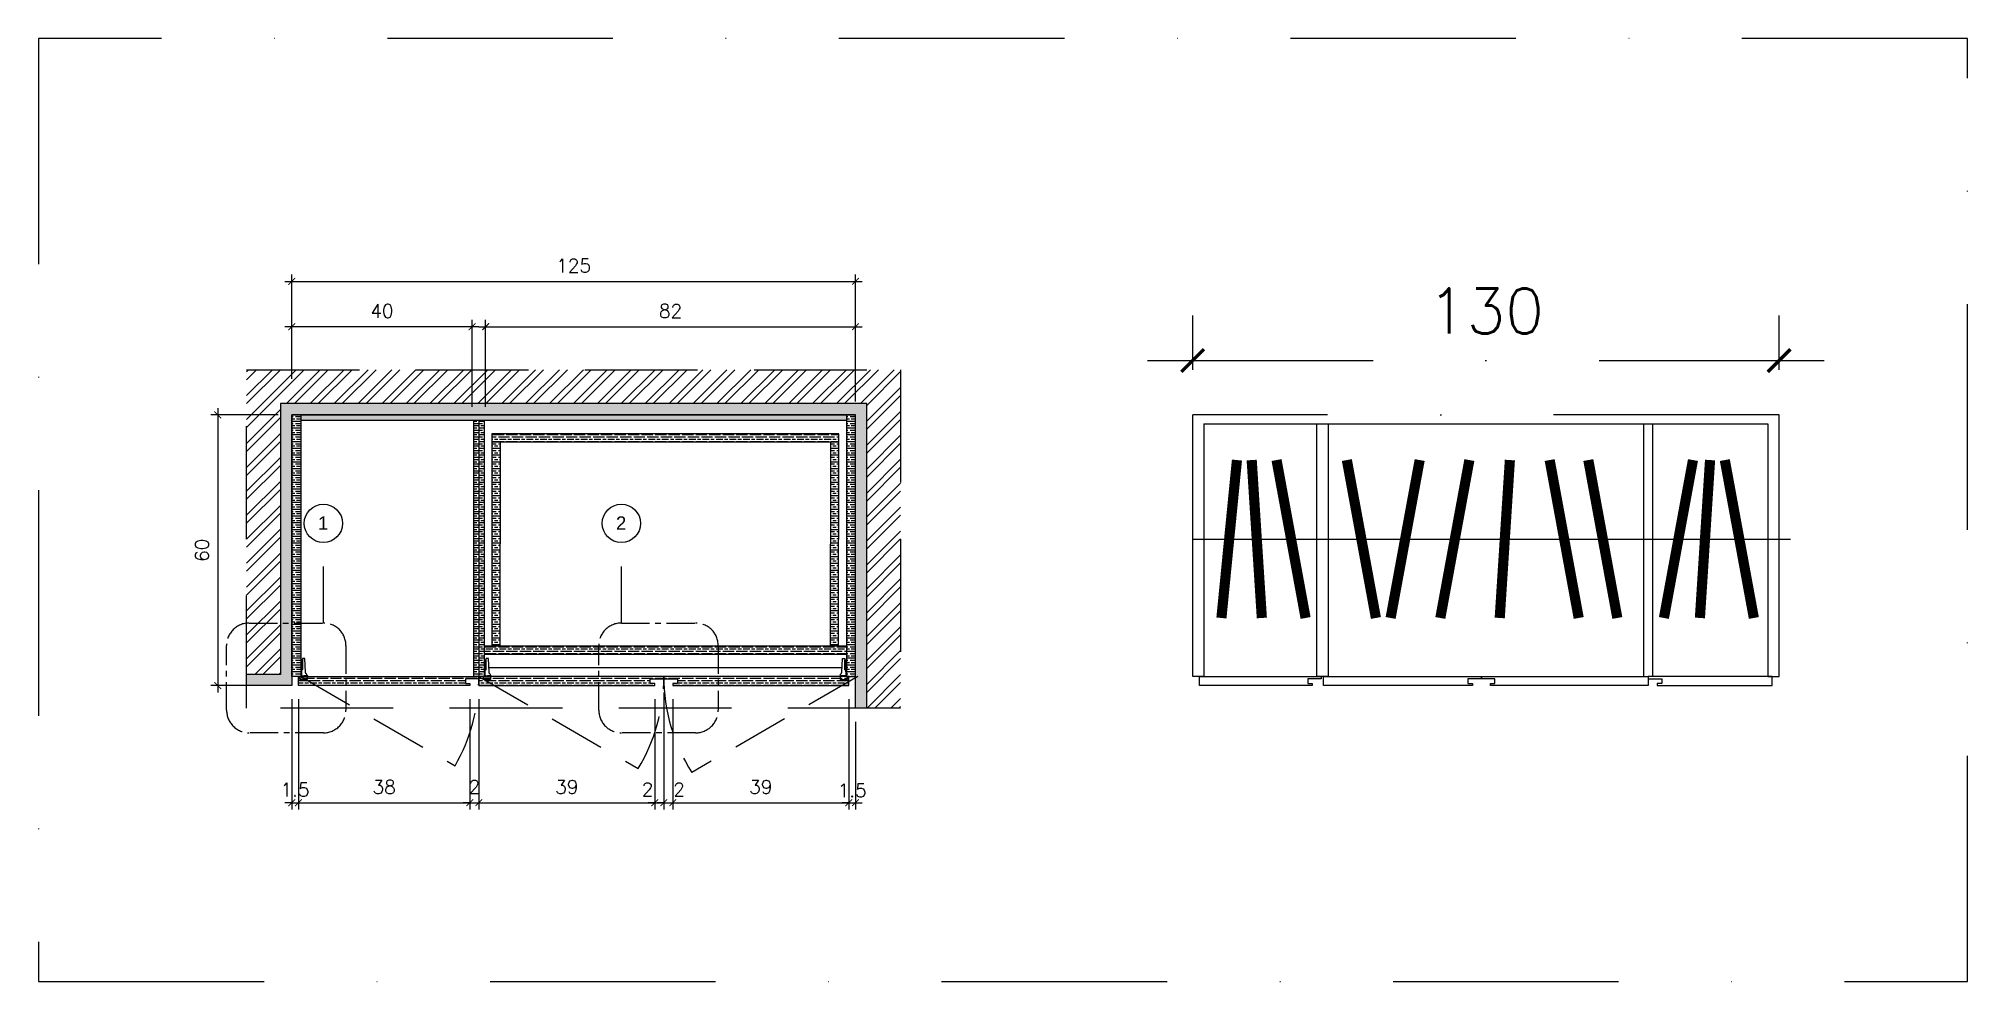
# Model space of a CAD drawing. Header units: centimetres. Extents: x -1287 to 4833, y -4090 to 0.
# Drawn here: x 1525.7 to 1953.3, y -353.1 to -144.1 of the extents above; entities that cross this region are included whole.
import ezdxf
from ezdxf.enums import TextEntityAlignment as Align

# ---------------------------------------------------------------- set-up
doc = ezdxf.new("R2010")
doc.units = ezdxf.units.CM
doc.header["$LTSCALE"] = 100
doc.header["$MEASUREMENT"] = 0
for name, pattern in [('CENTER', [2, 1.25, -0.25, 0.25, -0.25]), ('DASHDOT', [1, 0.5, -0.25, 0, -0.25]), ('HIDDEN', [0.375, 0.25, -0.125])]:
    doc.linetypes.add(name, pattern=pattern)
for name, color, linetype in [('CAB', 1, 'Continuous'), ('CABINET', 4, 'Continuous'), ('DIM IN', 1, 'Continuous'), ('HATCH', 1, 'Continuous'), ('HIDDEN', 8, 'HIDDEN'), ('PLASTER', 8, 'Continuous'), ('SECTION LINE', 6, 'DASHDOT'), ('WALL-03', 2, 'Continuous')]:
    doc.layers.add(name, color=color, linetype=linetype)
doc.styles.add('ART', font='arial.ttf')
doc.styles.add('ROMANS', font='romans')
doc.dimstyles.new('AS-17-100', dxfattribs={"dimtxt": 10, "dimasz": 5, "dimexe": 10, "dimexo": 10, "dimgap": 6, "dimtad": 1, "dimtoh": 1, "dimdec": 0, "dimdsep": 46, "dimtxsty": 'ROMANS', "dimblk1": 'ARCHTICK', "dimblk2": 'ARCHTICK', "dimsah": 1, "dimcen": 25, "dimdle": 10, "dimclrd": 1, "dimclre": 1, "dimclrt": 2, "dimadec": 0, "dimazin": 0, "dimtfac": 1, "dimtdec": 0, "dimtofl": 0, "dimtmove": 2, "dimatfit": 3, "dimldrblk": 'ARCHTICK', "dimfxl": 1, "dimtolj": 1, "dimtzin": 0, "dimarcsym": 0})
pattern_1 = [(180, (1520.8686, -104.4734), (2e-16, 1.5), [2.5, -0.5]), (180, (1521.3686, -103.9734), (2e-16, 1.5), [1.5, -0.375, 0.75, -0.375]), (180, (1522.1186, -103.4734), (2e-16, 1.5), [2.5, -0.5])]

msp = doc.modelspace()

# ---------------------------------------------------------------- texts
at = {"layer": 'SECTION LINE', "color": 2, "style": 'ART'}
for s, p in [('1', (1588.77, -251.5)), ('2', (1654.83, -251.5))]:
    msp.add_text(s, height=2.95, dxfattribs=at).set_placement(p, align=Align.MIDDLE_CENTER)

# ---------------------------------------------------------------- blocks, each defined once
blk = doc.blocks.new('A$Cf5812336')
at = {"layer": 'CAB', "color": 1}
for p, q in [((-125, 0), (0, 0)), ((-27.5, -56), (-27.5, 0)), ((-25.5, -56), (-25.5, 0))]:
    blk.add_line(p, q, dxfattribs=at)
for points in [[(-125, 0), (-125, -56), (-127.5, -56), (-127.5, 2)], [(-97.5, 0), (-97.5, -56), (-100, -56), (-100, 0)], [(0, 0), (0, -56), (2.5, -56), (2.5, 2)]]:
    blk.add_lwpolyline(points, dxfattribs=at)
at = {"layer": 'CAB', "const_width": 2.25}
for points in [[(-121.13, -43), (-117.69, -8)], [(-112.17, -43), (-114.42, -8)], [(-102.47, -43), (-108.91, -8)], [(-86.88, -43), (-93.32, -8)], [(-86.88, -43), (-93.32, -8)], [(-83.62, -43), (-77.18, -8)], [(-83.62, -43), (-77.18, -8)], [(-72.6, -43), (-66.16, -8)], [(-72.6, -43), (-66.16, -8)], [(-59.43, -43), (-57.18, -8)], [(-59.43, -43), (-57.18, -8)], [(-41.92, -43), (-48.36, -8)], [(-41.92, -43), (-48.36, -8)], [(-33.36, -43), (-39.79, -8)], [(-33.36, -43), (-39.79, -8)], [(-23.03, -43), (-16.59, -8)], [(-15.05, -43), (-12.8, -8)], [(-3.09, -43), (-9.53, -8)]]:
    blk.add_lwpolyline(points, dxfattribs=at)
at = {"layer": 'CAB', "color": 1}
for points in [[(-126, -58), (-126, -56), (-99, -56), (-99, -56.5), (-102, -56.5), (-102, -57.5), (-101, -57.5), (-101, -58)], [(-98.5, -58), (-98.5, -56), (-63.5, -56), (-63.5, -56.5), (-66.5, -56.5), (-66.5, -57.5), (-65.5, -57.5), (-65.5, -58)], [(-26.5, -56), (-26.5, -58), (-61.5, -58), (-61.5, -57.5), (-60.5, -57.5), (-60.5, -56.5), (-63.5, -56.5), (-63.5, -56)], [(1, -58), (1, -56), (-26.5, -56), (-26.5, -56.5), (-23.5, -56.5), (-23.5, -57.5), (-24.5, -57.5), (-24.5, -58)]]:
    blk.add_lwpolyline(points, close=True, dxfattribs=at)
at = {"layer": 'CABINET', "color": 4}
blk.add_line((-127.5, -25.5), (5, -25.5), dxfattribs=at)
blk = doc.blocks.new('A$Cfc9f329c')
at = {"layer": 'CAB'}
blk.add_blockref('A$Cf5812336', (-2.5, -2), dxfattribs=at)
blk = doc.blocks.new('_ARCHTICK')
at = {"color": 0, "linetype": 'ByBlock', "const_width": 0.15}
blk.add_lwpolyline([(-0.5, -0.5), (0.5, 0.5)], dxfattribs=at)
blk = doc.blocks.new('*D362')
at = {"layer": 'Defpoints', "color": 0, "transparency": 16777216}
for p in [(1581.8, -287.53), (1583.3, -287.53), (1583.3, -313.48)]:
    blk.add_point(p, dxfattribs=at)
at = {"layer": 'DIM IN', "color": 1, "lineweight": -2, "transparency": 16777216}
for p, q in [((1581.8, -290.53), (1581.8, -314.98)), ((1583.3, -290.53), (1583.3, -314.98)), ((1581.8, -313.48), (1580.3, -313.48)), ((1583.3, -313.48), (1584.8, -313.48))]:
    blk.add_line(p, q, dxfattribs=at)
at = {"layer": 'DIM IN', "color": 1, "lineweight": -2, "transparency": 16777216, "xscale": 1.5, "yscale": 1.5, "zscale": 1.5}
blk.add_blockref('_ARCHTICK', (1581.8, -313.48), dxfattribs=at)
at = {"layer": 'DIM IN', "color": 1, "lineweight": -2, "transparency": 16777216, "xscale": 1.5, "yscale": 1.5, "zscale": 1.5, "rotation": 180}
blk.add_blockref('_ARCHTICK', (1583.3, -313.48), dxfattribs=at)
at = {"layer": 'DIM IN', "color": 2, "transparency": 16777216, "insert": (1582.55, -310.6), "char_height": 3, "attachment_point": 5, "style": 'ROMANS'}
blk.add_mtext('\\A1;1.5', dxfattribs=at)
blk = doc.blocks.new('*D363')
at = {"layer": 'Defpoints', "color": 0, "transparency": 16777216}
for p in [(1583.3, -287.53), (1621.3, -287.53), (1621.3, -313.48)]:
    blk.add_point(p, dxfattribs=at)
at = {"layer": 'DIM IN', "color": 1, "lineweight": -2, "transparency": 16777216}
for p, q in [((1583.3, -290.53), (1583.3, -314.98)), ((1621.3, -290.53), (1621.3, -314.98)), ((1581.8, -313.48), (1622.8, -313.48))]:
    blk.add_line(p, q, dxfattribs=at)
at = {"layer": 'DIM IN', "color": 1, "lineweight": -2, "transparency": 16777216, "xscale": 1.5, "yscale": 1.5, "zscale": 1.5, "rotation": 180}
blk.add_blockref('_ARCHTICK', (1583.3, -313.48), dxfattribs=at)
at = {"layer": 'DIM IN', "color": 1, "lineweight": -2, "transparency": 16777216, "xscale": 1.5, "yscale": 1.5, "zscale": 1.5}
blk.add_blockref('_ARCHTICK', (1621.3, -313.48), dxfattribs=at)
at = {"layer": 'DIM IN', "color": 2, "transparency": 16777216, "insert": (1602.3, -309.98), "char_height": 3, "attachment_point": 5, "style": 'ROMANS'}
blk.add_mtext('\\A1;38', dxfattribs=at)
blk = doc.blocks.new('*D364')
at = {"layer": 'Defpoints', "color": 0, "transparency": 16777216}
for p in [(1621.3, -287.53), (1623.3, -287.53), (1623.3, -313.48)]:
    blk.add_point(p, dxfattribs=at)
at = {"layer": 'DIM IN', "color": 1, "lineweight": -2, "transparency": 16777216}
for p, q in [((1621.3, -290.53), (1621.3, -314.98)), ((1623.3, -290.53), (1623.3, -314.98)), ((1621.3, -313.48), (1619.8, -313.48)), ((1623.3, -313.48), (1624.8, -313.48))]:
    blk.add_line(p, q, dxfattribs=at)
at = {"layer": 'DIM IN', "color": 1, "lineweight": -2, "transparency": 16777216, "xscale": 1.5, "yscale": 1.5, "zscale": 1.5}
blk.add_blockref('_ARCHTICK', (1621.3, -313.48), dxfattribs=at)
at = {"layer": 'DIM IN', "color": 1, "lineweight": -2, "transparency": 16777216, "xscale": 1.5, "yscale": 1.5, "zscale": 1.5, "rotation": 180}
blk.add_blockref('_ARCHTICK', (1623.3, -313.48), dxfattribs=at)
at = {"layer": 'DIM IN', "color": 2, "transparency": 16777216, "insert": (1622.3, -309.97), "char_height": 3, "attachment_point": 5, "style": 'ROMANS'}
blk.add_mtext('\\A1;2', dxfattribs=at)
blk = doc.blocks.new('*D365')
at = {"layer": 'Defpoints', "color": 0, "transparency": 16777216}
for p in [(1623.3, -287.53), (1662.3, -287.53), (1662.3, -313.48)]:
    blk.add_point(p, dxfattribs=at)
at = {"layer": 'DIM IN', "color": 1, "lineweight": -2, "transparency": 16777216}
for p, q in [((1623.3, -290.53), (1623.3, -314.98)), ((1662.3, -290.53), (1662.3, -314.98)), ((1621.8, -313.48), (1663.8, -313.48))]:
    blk.add_line(p, q, dxfattribs=at)
at = {"layer": 'DIM IN', "color": 1, "lineweight": -2, "transparency": 16777216, "xscale": 1.5, "yscale": 1.5, "zscale": 1.5, "rotation": 180}
blk.add_blockref('_ARCHTICK', (1623.3, -313.48), dxfattribs=at)
at = {"layer": 'DIM IN', "color": 1, "lineweight": -2, "transparency": 16777216, "xscale": 1.5, "yscale": 1.5, "zscale": 1.5}
blk.add_blockref('_ARCHTICK', (1662.3, -313.48), dxfattribs=at)
at = {"layer": 'DIM IN', "color": 2, "transparency": 16777216, "insert": (1642.8, -309.98), "char_height": 3, "attachment_point": 5, "style": 'ROMANS'}
blk.add_mtext('\\A1;39', dxfattribs=at)
blk = doc.blocks.new('*D366')
at = {"layer": 'Defpoints', "color": 0, "transparency": 16777216}
for p in [(1664.31, -286.03), (1662.3, -287.53), (1664.31, -313.48)]:
    blk.add_point(p, dxfattribs=at)
at = {"layer": 'DIM IN', "color": 1, "lineweight": -2, "transparency": 16777216}
for p, q in [((1662.3, -290.53), (1662.3, -314.98)), ((1664.31, -289.03), (1664.31, -314.98)), ((1662.3, -313.48), (1660.8, -313.48)), ((1664.31, -313.48), (1665.81, -313.48))]:
    blk.add_line(p, q, dxfattribs=at)
at = {"layer": 'DIM IN', "color": 1, "lineweight": -2, "transparency": 16777216, "xscale": 1.5, "yscale": 1.5, "zscale": 1.5}
blk.add_blockref('_ARCHTICK', (1662.3, -313.48), dxfattribs=at)
at = {"layer": 'DIM IN', "color": 1, "lineweight": -2, "transparency": 16777216, "xscale": 1.5, "yscale": 1.5, "zscale": 1.5, "rotation": 180}
blk.add_blockref('_ARCHTICK', (1664.31, -313.48), dxfattribs=at)
at = {"layer": 'DIM IN', "color": 2, "transparency": 16777216, "insert": (1660.69, -310.55), "char_height": 3, "attachment_point": 5, "style": 'ROMANS'}
blk.add_mtext('\\A1;2', dxfattribs=at)
blk = doc.blocks.new('*D367')
at = {"layer": 'Defpoints', "color": 0, "transparency": 16777216}
for p in [(1664.31, -286.03), (1666.3, -287.53), (1666.3, -313.48)]:
    blk.add_point(p, dxfattribs=at)
at = {"layer": 'DIM IN', "color": 1, "lineweight": -2, "transparency": 16777216}
for p, q in [((1664.31, -289.03), (1664.31, -314.98)), ((1666.3, -290.53), (1666.3, -314.98)), ((1664.31, -313.48), (1662.81, -313.48)), ((1666.3, -313.48), (1667.8, -313.48))]:
    blk.add_line(p, q, dxfattribs=at)
at = {"layer": 'DIM IN', "color": 1, "lineweight": -2, "transparency": 16777216, "xscale": 1.5, "yscale": 1.5, "zscale": 1.5}
blk.add_blockref('_ARCHTICK', (1664.31, -313.48), dxfattribs=at)
at = {"layer": 'DIM IN', "color": 1, "lineweight": -2, "transparency": 16777216, "xscale": 1.5, "yscale": 1.5, "zscale": 1.5, "rotation": 180}
blk.add_blockref('_ARCHTICK', (1666.3, -313.48), dxfattribs=at)
at = {"layer": 'DIM IN', "color": 2, "transparency": 16777216, "insert": (1667.68, -310.56), "char_height": 3, "attachment_point": 5, "style": 'ROMANS'}
blk.add_mtext('\\A1;2', dxfattribs=at)
blk = doc.blocks.new('*D368')
at = {"layer": 'Defpoints', "color": 0, "transparency": 16777216}
for p in [(1666.3, -287.53), (1705.3, -287.53), (1705.3, -313.48)]:
    blk.add_point(p, dxfattribs=at)
at = {"layer": 'DIM IN', "color": 1, "lineweight": -2, "transparency": 16777216}
for p, q in [((1666.3, -290.53), (1666.3, -314.98)), ((1705.3, -290.53), (1705.3, -314.98)), ((1664.8, -313.48), (1706.8, -313.48))]:
    blk.add_line(p, q, dxfattribs=at)
at = {"layer": 'DIM IN', "color": 1, "lineweight": -2, "transparency": 16777216, "xscale": 1.5, "yscale": 1.5, "zscale": 1.5, "rotation": 180}
blk.add_blockref('_ARCHTICK', (1666.3, -313.48), dxfattribs=at)
at = {"layer": 'DIM IN', "color": 1, "lineweight": -2, "transparency": 16777216, "xscale": 1.5, "yscale": 1.5, "zscale": 1.5}
blk.add_blockref('_ARCHTICK', (1705.3, -313.48), dxfattribs=at)
at = {"layer": 'DIM IN', "color": 2, "transparency": 16777216, "insert": (1685.8, -309.98), "char_height": 3, "attachment_point": 5, "style": 'ROMANS'}
blk.add_mtext('\\A1;39', dxfattribs=at)
blk = doc.blocks.new('*D387')
at = {"layer": 'Defpoints', "color": 0, "transparency": 16777216}
for p in [(1705.3, -287.53), (1706.8, -292.53), (1706.8, -313.48)]:
    blk.add_point(p, dxfattribs=at)
at = {"layer": 'DIM IN', "color": 1, "lineweight": -2, "transparency": 16777216}
for p, q in [((1705.3, -290.53), (1705.3, -314.98)), ((1706.8, -295.53), (1706.8, -314.98)), ((1705.3, -313.48), (1703.8, -313.48)), ((1706.8, -313.48), (1708.3, -313.48))]:
    blk.add_line(p, q, dxfattribs=at)
at = {"layer": 'DIM IN', "color": 1, "lineweight": -2, "transparency": 16777216, "xscale": 1.5, "yscale": 1.5, "zscale": 1.5}
blk.add_blockref('_ARCHTICK', (1705.3, -313.48), dxfattribs=at)
at = {"layer": 'DIM IN', "color": 1, "lineweight": -2, "transparency": 16777216, "xscale": 1.5, "yscale": 1.5, "zscale": 1.5, "rotation": 180}
blk.add_blockref('_ARCHTICK', (1706.8, -313.48), dxfattribs=at)
at = {"layer": 'DIM IN', "color": 2, "transparency": 16777216, "insert": (1706.05, -310.76), "char_height": 3, "attachment_point": 5, "style": 'ROMANS'}
blk.add_mtext('\\A1;1.5', dxfattribs=at)
blk = doc.blocks.new('*D200')
at = {"layer": 'Defpoints', "color": 0, "transparency": 16777216}
for p in [(1706.8, -197.93), (1706.8, -217.53), (1581.8, -222.53)]:
    blk.add_point(p, dxfattribs=at)
at = {"layer": 'DIM IN', "color": 1, "lineweight": -2, "transparency": 16777216}
for p, q in [((1581.8, -219.53), (1581.8, -196.43)), ((1706.8, -214.53), (1706.8, -196.43)), ((1580.3, -197.93), (1708.3, -197.93))]:
    blk.add_line(p, q, dxfattribs=at)
at = {"layer": 'DIM IN', "color": 1, "lineweight": -2, "transparency": 16777216, "xscale": 1.5, "yscale": 1.5, "zscale": 1.5, "rotation": 180}
blk.add_blockref('_ARCHTICK', (1581.8, -197.93), dxfattribs=at)
at = {"layer": 'DIM IN', "color": 1, "lineweight": -2, "transparency": 16777216, "xscale": 1.5, "yscale": 1.5, "zscale": 1.5}
blk.add_blockref('_ARCHTICK', (1706.8, -197.93), dxfattribs=at)
at = {"layer": 'DIM IN', "color": 2, "transparency": 16777216, "insert": (1644.3, -194.43), "char_height": 3, "attachment_point": 5, "style": 'ROMANS'}
blk.add_mtext('\\A1;125', dxfattribs=at)
blk = doc.blocks.new('*D388')
at = {"layer": 'Defpoints', "color": 0, "transparency": 16777216}
for p in [(1581.8, -227.53), (1565.4, -287.53), (1583.3, -287.53)]:
    blk.add_point(p, dxfattribs=at)
at = {"layer": 'DIM IN', "color": 1, "lineweight": -2, "transparency": 16777216}
for p, q in [((1565.4, -226.03), (1565.4, -289.03)), ((1578.8, -227.53), (1563.9, -227.53)), ((1580.3, -287.53), (1563.9, -287.53))]:
    blk.add_line(p, q, dxfattribs=at)
at = {"layer": 'DIM IN', "color": 1, "lineweight": -2, "transparency": 16777216, "xscale": 1.5, "yscale": 1.5, "zscale": 1.5}
for p, rotation in [((1565.4, -227.53), 90), ((1565.4, -287.53), 270)]:
    blk.add_blockref('_ARCHTICK', p, dxfattribs=dict(at, rotation=rotation))
at = {"layer": 'DIM IN', "color": 2, "transparency": 16777216, "insert": (1561.9, -257.53), "char_height": 3, "attachment_point": 5, "rotation": 90, "style": 'ROMANS'}
blk.add_mtext('\\A1;60', dxfattribs=at)
blk = doc.blocks.new('*D389')
at = {"layer": 'Defpoints', "color": 0, "transparency": 16777216}
for p in [(1706.8, -207.97), (1624.8, -228.73), (1706.8, -227.53)]:
    blk.add_point(p, dxfattribs=at)
at = {"layer": 'DIM IN', "color": 1, "lineweight": -2, "transparency": 16777216}
for p, q in [((1623.3, -207.97), (1708.3, -207.97)), ((1624.8, -225.73), (1624.8, -206.47)), ((1706.8, -224.53), (1706.8, -206.47))]:
    blk.add_line(p, q, dxfattribs=at)
at = {"layer": 'DIM IN', "color": 1, "lineweight": -2, "transparency": 16777216, "xscale": 1.5, "yscale": 1.5, "zscale": 1.5, "rotation": 180}
blk.add_blockref('_ARCHTICK', (1624.8, -207.97), dxfattribs=at)
at = {"layer": 'DIM IN', "color": 1, "lineweight": -2, "transparency": 16777216, "xscale": 1.5, "yscale": 1.5, "zscale": 1.5}
blk.add_blockref('_ARCHTICK', (1706.8, -207.97), dxfattribs=at)
at = {"layer": 'DIM IN', "color": 2, "transparency": 16777216, "insert": (1665.8, -204.47), "char_height": 3, "attachment_point": 5, "style": 'ROMANS'}
blk.add_mtext('\\A1;82', dxfattribs=at)
blk = doc.blocks.new('*D201')
at = {"layer": 'Defpoints', "color": 0, "transparency": 16777216}
for p in [(1581.8, -207.97), (1581.8, -222.53), (1621.8, -228.73)]:
    blk.add_point(p, dxfattribs=at)
at = {"layer": 'DIM IN', "color": 1, "lineweight": -2, "transparency": 16777216}
for p, q in [((1623.3, -207.97), (1580.3, -207.97)), ((1581.8, -219.53), (1581.8, -206.47)), ((1621.8, -225.73), (1621.8, -206.47))]:
    blk.add_line(p, q, dxfattribs=at)
at = {"layer": 'DIM IN', "color": 1, "lineweight": -2, "transparency": 16777216, "xscale": 1.5, "yscale": 1.5, "zscale": 1.5, "rotation": 180}
blk.add_blockref('_ARCHTICK', (1581.8, -207.97), dxfattribs=at)
at = {"layer": 'DIM IN', "color": 1, "lineweight": -2, "transparency": 16777216, "xscale": 1.5, "yscale": 1.5, "zscale": 1.5}
blk.add_blockref('_ARCHTICK', (1621.8, -207.97), dxfattribs=at)
at = {"layer": 'DIM IN', "color": 2, "transparency": 16777216, "insert": (1601.8, -204.47), "char_height": 3, "attachment_point": 5, "style": 'ROMANS'}
blk.add_mtext('\\A1;40', dxfattribs=at)
blk = doc.blocks.new('*U7')
at = {"layer": 'CABINET', "color": 8, "ltscale": 0.009}
blk.add_line((0.89, 0), (1.75, 0), dxfattribs=at)
for points in [[(0, 0), (1.59, 0), (1.59, -0.64), (0, -0.64)], [(0.54, 3.49), (0.45, 3.49), (0.45, 3.41), (0.19, 3.41), (0.19, 3.27), (0.4, 3.27), (0.42, 3.26), (0.44, 3.26), (0.45, 3.25), (0.47, 3.24), (0.48, 3.22), (0.49, 3.2), (0.49, 3.18), (0.49, 1.63), (0.49, 1.6), (0.48, 1.58), (0.47, 1.56), (0.46, 1.55), (0.44, 1.54), (0.43, 1.53), (0.41, 1.53), (0.4, 1.53), (0.4, 1.53), (0.19, 1.53), (0.19, 1.07), (0.32, 1.07), (0.32, 1.37), (0.32, 1.38), (0.32, 1.4), (0.33, 1.42), (0.34, 1.43), (0.35, 1.44), (0.37, 1.45), (0.39, 1.46), (0.42, 1.46), (0.46, 1.47), (0.48, 1.48), (0.5, 1.49), (0.52, 1.51), (0.53, 1.53), (0.54, 1.55), (0.54, 1.56), (0.54, 1.58), (0.54, 1.59)], [(0.49, 3.18), (0.49, 3.2), (0.48, 3.22), (0.47, 3.24), (0.45, 3.25), (0.44, 3.26), (0.43, 3.26), (0.42, 3.26), (0.41, 3.26), (0.4, 3.27), (0.4, 3.27), (0.19, 3.27), (0.19, 2.81), (0.35, 2.81), (0.36, 2.81), (0.38, 2.81), (0.39, 2.8), (0.4, 2.79), (0.41, 2.78), (0.42, 2.77), (0.43, 2.76), (0.44, 2.75), (0.44, 2.73), (0.44, 2.72), (0.44, 1.97), (0.44, 1.95), (0.44, 1.94), (0.43, 1.93), (0.42, 1.91), (0.41, 1.9), (0.4, 1.89), (0.39, 1.89), (0.38, 1.88), (0.36, 1.88), (0.35, 1.88), (0.19, 1.88), (0.19, 1.53), (0.4, 1.53), (0.41, 1.53), (0.42, 1.53), (0.43, 1.53), (0.44, 1.54), (0.46, 1.55), (0.47, 1.56), (0.48, 1.58), (0.49, 1.6), (0.49, 1.63)], [(0.44, 2.72), (0.44, 2.73), (0.44, 2.75), (0.43, 2.76), (0.42, 2.77), (0.41, 2.78), (0.4, 2.79), (0.39, 2.8), (0.38, 2.81), (0.36, 2.81), (0.35, 2.81), (0.19, 2.81), (0.19, 1.88), (0.35, 1.88), (0.36, 1.88), (0.38, 1.88), (0.39, 1.89), (0.4, 1.89), (0.41, 1.9), (0.42, 1.91), (0.43, 1.93), (0.44, 1.94), (0.44, 1.95), (0.44, 1.97)], [(1.08, 4), (0.64, 4), (0.63, 4), (0.62, 4), (0.61, 4), (0.59, 3.99), (0.58, 3.98), (0.56, 3.97), (0.55, 3.95), (0.55, 3.93), (0.54, 3.9), (0.54, 1.59), (0.54, 1.59), (0.54, 1.58), (0.54, 1.56), (0.54, 1.55), (0.53, 1.53), (0.52, 1.51), (0.5, 1.49), (0.48, 1.48), (0.46, 1.47), (0.42, 1.46), (0.39, 1.46), (0.37, 1.45), (0.35, 1.44), (0.34, 1.43), (0.33, 1.42), (0.33, 1.41), (0.32, 1.39), (0.32, 1.38), (0.32, 1.38), (0.32, 1.37), (0.32, 0.38), (0.32, 0.38), (0.32, 0.37), (0.32, 0.35), (0.33, 0.33), (0.33, 0.31), (0.34, 0.29), (0.35, 0.27), (0.37, 0.25), (0.39, 0.23), (0.42, 0.22), (0.66, 0.18), (0.95, 0.18), (0.96, 0.18), (1.55, 0.18), (1.55, 0.4), (1.54, 0.41), (1.54, 0.42), (1.54, 0.44), (1.53, 0.46), (1.52, 0.49), (1.5, 0.52), (1.48, 0.55), (1.46, 0.58), (1.43, 0.61), (1.4, 0.63), (1.4, 0.64), (1.38, 0.65), (1.37, 0.67), (1.34, 0.7), (1.32, 0.74), (1.29, 0.78), (1.27, 0.83), (1.25, 0.89), (1.24, 0.94), (1.23, 1)], [(0.54, 3.74), (0.48, 3.74), (0.47, 3.71), (0.46, 3.69), (0.45, 3.67), (0.43, 3.65), (0.42, 3.64), (0.4, 3.63), (0.39, 3.62), (0.37, 3.62), (0.37, 3.41), (0.45, 3.41), (0.45, 3.49), (0.54, 3.49)], [(1.73, 0.14), (1.72, 0.15), (1.71, 0.16), (1.7, 0.17), (1.69, 0.17), (1.68, 0.17), (1.67, 0.18), (0.96, 0.18), (0.95, 0.17), (0.94, 0.17), (0.93, 0.17), (0.92, 0.16), (0.91, 0.15), (0.9, 0.14), (0.9, 0.13), (0.89, 0.12), (0.89, 0.11), (0.89, 0.1), (0.89, 0), (1.75, 0), (1.75, 0.1), (1.75, 0.11), (1.74, 0.12), (1.74, 0.13)]]:
    blk.add_lwpolyline(points, close=True, dxfattribs=at)
blk = doc.blocks.new('*D436')
at = {"layer": 'Defpoints', "color": 0, "transparency": 16777216}
for p in [(1911.55, -215.48), (1781.55, -227.53), (1911.55, -227.53)]:
    blk.add_point(p, dxfattribs=at)
at = {"layer": 'SECTION LINE', "color": 1, "lineweight": -2, "transparency": 16777216}
for p, q in [((1781.55, -217.53), (1781.55, -205.48)), ((1911.55, -217.53), (1911.55, -205.48)), ((1771.55, -215.48), (1921.55, -215.48))]:
    blk.add_line(p, q, dxfattribs=at)
at = {"layer": 'SECTION LINE', "color": 1, "lineweight": -2, "transparency": 16777216, "xscale": 5, "yscale": 5, "zscale": 5, "rotation": 180}
blk.add_blockref('_ARCHTICK', (1781.55, -215.48), dxfattribs=at)
at = {"layer": 'SECTION LINE', "color": 1, "lineweight": -2, "transparency": 16777216, "xscale": 5, "yscale": 5, "zscale": 5}
blk.add_blockref('_ARCHTICK', (1911.55, -215.48), dxfattribs=at)
at = {"layer": 'SECTION LINE', "color": 2, "transparency": 16777216, "insert": (1846.55, -204.48), "char_height": 10, "attachment_point": 5, "style": 'ROMANS'}
blk.add_mtext('\\A1;130', dxfattribs=at)

# ---------------------------------------------------------------- dimensions: what is measured, and where the dimension line sits
at = {"layer": 'DIM IN', "color": 1}
for base, p1, p2, picture, middle in [((1706.8, -197.93), (1581.8, -222.53), (1706.8, -217.53), '*D200', (1644.3, -194.43)), ((1581.8, -207.97), (1621.8, -228.73), (1581.8, -222.53), '*D201', (1601.8, -204.47)), ((1706.8, -207.97), (1624.8, -228.73), (1706.8, -227.53), '*D389', (1665.8, -204.47)), ((1621.3, -313.48), (1583.3, -287.53), (1621.3, -287.53), '*D363', (1602.3, -309.98)), ((1662.3, -313.48), (1623.3, -287.53), (1662.3, -287.53), '*D365', (1642.8, -309.98)), ((1705.3, -313.48), (1666.3, -287.53), (1705.3, -287.53), '*D368', (1685.8, -309.98))]:
    dim = msp.add_linear_dim(base=base, p1=p1, p2=p2, dimstyle='AS-17-100', override={"dimtxt": 3, "dimasz": 1.5, "dimexe": 1.5, "dimexo": 3, "dimgap": 2, "dimdec": 1, "dimdle": 1.5}, dxfattribs=at)
    dim.commit()
    dim.dimension.update_dxf_attribs({"geometry": picture, "text_midpoint": middle})
dim = msp.add_linear_dim(base=(1565.4, -287.53), p1=(1581.8, -227.53), p2=(1583.3, -287.53), angle=90, dimstyle='AS-17-100', override={"dimtxt": 3, "dimasz": 1.5, "dimexe": 1.5, "dimexo": 3, "dimgap": 2, "dimdec": 1, "dimdle": 1.5}, dxfattribs=at)
dim.commit()
dim.dimension.update_dxf_attribs({"geometry": '*D388', "text_midpoint": (1561.9, -257.53)})
for base, p1, p2, picture, middle in [((1664.31, -313.48), (1662.3, -287.53), (1664.31, -286.03), '*D366', (1660.69, -310.55)), ((1666.3, -313.48), (1664.31, -286.03), (1666.3, -287.53), '*D367', (1667.68, -310.56)), ((1583.3, -313.48), (1581.8, -287.53), (1583.3, -287.53), '*D362', (1582.55, -310.6)), ((1623.3, -313.48), (1621.3, -287.53), (1623.3, -287.53), '*D364', (1622.3, -309.97)), ((1706.8, -313.48), (1705.3, -287.53), (1706.8, -292.53), '*D387', (1706.05, -310.76))]:
    dim = msp.add_linear_dim(base=base, p1=p1, p2=p2, dimstyle='AS-17-100', override={"dimtxt": 3, "dimasz": 1.5, "dimexe": 1.5, "dimexo": 3, "dimgap": 2, "dimdec": 1, "dimdle": 1.5}, dxfattribs=at)
    dim.commit()
    dim.dimension.update_dxf_attribs({"geometry": picture, "text_midpoint": middle, "dimtype": 160})
at = {"layer": 'SECTION LINE'}
dim = msp.add_linear_dim(base=(1911.55, -215.48), p1=(1781.55, -227.53), p2=(1911.55, -227.53), dimstyle='AS-17-100', dxfattribs=at)
dim.commit()
dim.dimension.update_dxf_attribs({"geometry": '*D436', "text_midpoint": (1846.55, -204.48)})

# ---------------------------------------------------------------- hatches: boundary and pattern name
at = {"layer": 'HATCH'}
h = msp.add_hatch(dxfattribs=at)
h.set_pattern_fill('ANSI32', color=256, scale=10)
h.set_pattern_definition([(45, (1520.8686, -104.4734), (-2.65165, 2.65165), []), (45, (1522.6363, -104.4734), (-2.65165, 2.65165), [])])
h.paths.add_polyline_path([(1716.8, -217.53), (1571.8, -217.53), (1571.8, -285.03), (1579.3, -285.03), (1579.3, -225.03), (1709.3, -225.03), (1709.3, -292.53), (1716.8, -292.53)])
h = msp.add_hatch(dxfattribs=at)
h.set_pattern_fill('AR-SAND', color=256, scale=0.5)
h.set_pattern_definition([(37.5, (1520.8686, -104.4734), (-0.0314967, 0.9634119), [0, -0.76, 0, -0.85, 0, -0.8125]), (7.5, (1520.8686, -104.4734), (0.8848884, 1.411073), [0, -0.41, 0, -0.685, 0, -0.2625]), (327.5, (1520.2536, -104.4734), (1.557071, 0.0028295), [0, -0.25, 0, -0.9, 0, -1.175]), (317.5, (1520.2536, -104.4734), (1.503063, 0.438838), [0, -0.125, 0, -0.59, 0, -0.675])])
h.paths.add_polyline_path([(1709.3, -225.03), (1579.3, -225.03), (1579.3, -285.03), (1571.8, -285.03), (1571.8, -287.53), (1581.8, -287.53), (1581.8, -227.53), (1706.8, -227.53), (1706.8, -285.53), (1706.8, -292.53), (1709.3, -292.53)])
h = msp.add_hatch(dxfattribs=at)
h.set_pattern_fill('GOST_WOOD', color=256, scale=0.25, angle=90)
h.set_pattern_definition(pattern_1)
h.paths.add_polyline_path([(1583.8, -227.53), (1581.8, -227.53), (1581.8, -285.53), (1583.8, -285.53)])
h = msp.add_hatch(dxfattribs=at)
h.set_pattern_fill('GOST_WOOD', color=256, scale=0.25, angle=90)
h.set_pattern_definition(pattern_1)
h.paths.add_polyline_path([(1704.8, -227.53), (1583.8, -227.53), (1583.8, -228.73), (1704.8, -228.73)])
h = msp.add_hatch(dxfattribs=at)
h.set_pattern_fill('GOST_WOOD', color=256, scale=0.25, angle=90)
h.set_pattern_definition(pattern_1)
h.paths.add_polyline_path([(1624.5, -228.73), (1623.3, -228.73), (1623.3, -285.53), (1624.5, -285.53)])
h.paths.add_polyline_path([(1623.3, -228.73), (1622.1, -228.73), (1622.1, -285.53), (1623.3, -285.53)])
h = msp.add_hatch(dxfattribs=at)
h.set_pattern_fill('GOST_WOOD', color=256, scale=0.25, angle=90)
h.set_pattern_definition(pattern_1)
h.paths.add_polyline_path([(1706.8, -227.53), (1704.8, -227.53), (1704.8, -285.53), (1705.3, -285.53), (1706.8, -285.53)])
h = msp.add_hatch(dxfattribs=at)
h.set_pattern_fill('GOST_WOOD', color=256, scale=0.25, angle=90)
h.set_pattern_definition(pattern_1)
h.paths.add_polyline_path([(1626.2, -233.53), (1628, -233.53), (1627.96, -278.73), (1626.16, -278.73)])
h = msp.add_hatch(dxfattribs=at)
h.set_pattern_fill('GOST_WOOD', color=256, scale=0.25, angle=90)
h.set_pattern_definition(pattern_1)
h.paths.add_polyline_path([(1626.2, -231.73), (1703.1, -231.78), (1703.1, -233.58), (1626.2, -233.53)])
h = msp.add_hatch(dxfattribs=at)
h.set_pattern_fill('GOST_WOOD', color=256, scale=0.25, angle=90)
h.set_pattern_definition([(180, (1562.8686, -104.4734), (2e-16, 1.5), [2.5, -0.5]), (180, (1563.3686, -103.9734), (2e-16, 1.5), [1.5, -0.375, 0.75, -0.375]), (180, (1564.1186, -103.4734), (2e-16, 1.5), [2.5, -0.5])])
h.paths.add_polyline_path([(1701.3, -233.53), (1703.1, -233.53), (1703.06, -278.73), (1701.26, -278.73)])
h = msp.add_hatch(dxfattribs=at)
h.set_pattern_fill('GOST_WOOD', color=256, scale=0.25, angle=90)
h.set_pattern_definition(pattern_1)
h.paths.add_polyline_path([(1624.5, -278.73), (1704.8, -278.73), (1704.8, -280.53), (1624.5, -280.53)])
h = msp.add_hatch(dxfattribs=at)
h.set_pattern_fill('GOST_WOOD', color=256, scale=0.25, angle=90)
h.set_pattern_definition(pattern_1)
h.paths.add_polyline_path([(1620.3, -286.03), (1623.3, -286.03), (1623.3, -285.53), (1583.3, -285.53), (1583.3, -287.53), (1621.3, -287.53), (1621.3, -287.03), (1620.3, -287.03)])
h = msp.add_hatch(dxfattribs=at)
h.set_pattern_fill('GOST_WOOD', color=256, scale=0.25, angle=90)
h.set_pattern_definition(pattern_1)
h.paths.add_polyline_path([(1661.3, -286.03), (1664.3, -286.03), (1664.3, -285.53), (1623.3, -285.53), (1623.3, -286.03), (1623.3, -287.53), (1662.3, -287.53), (1662.3, -287.03), (1661.3, -287.03)])
h = msp.add_hatch(dxfattribs=at)
h.set_pattern_fill('GOST_WOOD', color=256, scale=0.25, angle=90)
h.set_pattern_definition(pattern_1)
h.paths.add_polyline_path([(1705.3, -285.53), (1664.3, -285.53), (1664.3, -286.03), (1667.3, -286.03), (1667.3, -287.03), (1666.3, -287.03), (1666.3, -287.53), (1705.3, -287.53)])

# ---------------------------------------------------------------- linework, layer by layer
at = {"layer": 'CABINET', "color": 1}
for p, q in [((1581.8, -227.53), (1706.8, -227.53)), ((1704.8, -228.73), (1583.8, -228.73)), ((1622.1, -228.73), (1622.1, -285.53)), ((1623.3, -228.73), (1623.3, -285.53)), ((1624.5, -228.73), (1624.5, -285.53)), ((1626.2, -231.73), (1626.16, -278.73)), ((1703.1, -231.73), (1626.2, -231.73)), ((1703.1, -233.53), (1626.2, -233.53)), ((1628, -233.53), (1627.96, -278.73)), ((1701.26, -278.73), (1701.3, -233.53)), ((1703.06, -278.73), (1703.1, -231.73)), ((1624.5, -278.73), (1704.8, -278.73)), ((1624.5, -280.53), (1704.8, -280.53)), ((1625.5, -283.53), (1703.81, -283.53))]:
    msp.add_line(p, q, dxfattribs=at)
for points in [[(1583.8, -227.53), (1583.8, -285.53), (1581.8, -285.53), (1581.8, -227.53)], [(1704.8, -227.53), (1704.8, -285.53), (1706.8, -285.53), (1706.8, -227.53)]]:
    msp.add_lwpolyline(points, dxfattribs=at)
for points in [[(1583.3, -287.53), (1583.3, -285.53), (1623.3, -285.53), (1623.3, -286.03), (1620.3, -286.03), (1620.3, -287.03), (1621.3, -287.03), (1621.3, -287.53)], [(1623.3, -285.53), (1623.3, -287.53), (1662.3, -287.53), (1662.3, -287.03), (1661.3, -287.03), (1661.3, -286.03), (1664.3, -286.03), (1664.3, -285.53)], [(1705.3, -287.53), (1705.3, -285.53), (1664.3, -285.53), (1664.3, -286.03), (1667.3, -286.03), (1667.3, -287.03), (1666.3, -287.03), (1666.3, -287.53)]]:
    msp.add_lwpolyline(points, close=True, dxfattribs=at)
at = {"layer": 'HIDDEN', "linetype": 'HIDDEN', "ltscale": 0.5}
for p, q in [((1583.8, -285.53), (1618.01, -305.28)), ((1623.3, -285.53), (1658.63, -305.93)), ((1707.3, -285.53), (1670.51, -306.78))]:
    msp.add_line(p, q, dxfattribs=at)
for centre, start, end in [((1583.8, -285.53), 330, 0), ((1624.8, -285.53), 328.912, 0), ((1703.8, -285.53), 180, 212.5393)]:
    msp.add_arc(centre, 39.5, start, end, dxfattribs=at)
at = {"layer": 'PLASTER'}
msp.add_lwpolyline([(1706.8, -292.53), (1706.8, -227.53), (1581.8, -227.53), (1581.8, -287.53), (1571.8, -287.53)], dxfattribs=at)
at = {"layer": 'SECTION LINE'}
msp.add_line((1911.55, -227.53), (1781.55, -227.53), dxfattribs=at)
msp.add_lwpolyline([(1953.31, -144.11), (1525.68, -144.11), (1525.68, -353.09), (1953.31, -353.09)], close=True, dxfattribs=at)
at = {"layer": 'SECTION LINE', "color": 1, "linetype": 'HIDDEN'}
msp.add_lwpolyline([(1571.8, -217.53), (1716.8, -217.53), (1716.8, -292.53), (1571.8, -292.53)], close=True, dxfattribs=at)
at = {"layer": 'SECTION LINE', "color": 1, "ltscale": 0.25}
for points in [[(1588.83, -273.65), (1588.83, -255.82)], [(1654.89, -273.65), (1654.89, -255.82)]]:
    msp.add_lwpolyline(points, dxfattribs=at)
at = {"layer": 'SECTION LINE', "color": 2, "linetype": 'Continuous'}
for centre in [(1588.83, -251.57), (1654.89, -251.57)]:
    msp.add_circle(centre, 4.25, dxfattribs=at)
at = {"layer": 'WALL-03'}
for p, q in [((1579.3, -225.03), (1579.3, -285.03)), ((1709.3, -225.03), (1579.3, -225.03)), ((1709.3, -292.53), (1709.3, -225.03)), ((1579.3, -285.03), (1571.8, -285.03))]:
    msp.add_line(p, q, dxfattribs=at)
at = {"layer": 'WALL-03', "linetype": 'CENTER', "ltscale": 0.05}
for points in [[(1572.37, -273.65), (1588.83, -273.65, -0.414214), (1593.83, -278.65), (1593.83, -292.98, -0.414214), (1588.83, -297.98), (1572.37, -297.98, -0.414214), (1567.37, -292.98), (1567.37, -278.65, -0.414214)], [(1654.89, -273.65), (1671.35, -273.65, -0.414214), (1676.35, -278.65), (1676.35, -292.98, -0.414214), (1671.35, -297.98), (1654.89, -297.98, -0.414214), (1649.89, -292.98), (1649.89, -278.65, -0.414214)]]:
    msp.add_lwpolyline(points, format="xyb", close=True, dxfattribs=at)

# ---------------------------------------------------------------- block references
at = {"layer": 'CABINET'}
for name, p in [('A$Cfc9f329c', (1911.55, -227.53)), ('*U7', (1583.62, -285.53)), ('*U7', (1624.32, -285.53))]:
    msp.add_blockref(name, p, dxfattribs=at)
at = {"layer": 'CABINET', "xscale": -1}
msp.add_blockref('*U7', (1704.99, -285.53), dxfattribs=at)

msp.set_redraw_order([(e.dxf.handle, doc.entitydb.next_handle()) for e in msp.query("TEXT MTEXT ATTDEF DIMENSION ARC_DIMENSION")])  # texts and dimensions are drawn at this point

doc.saveas('drawing.dxf')
